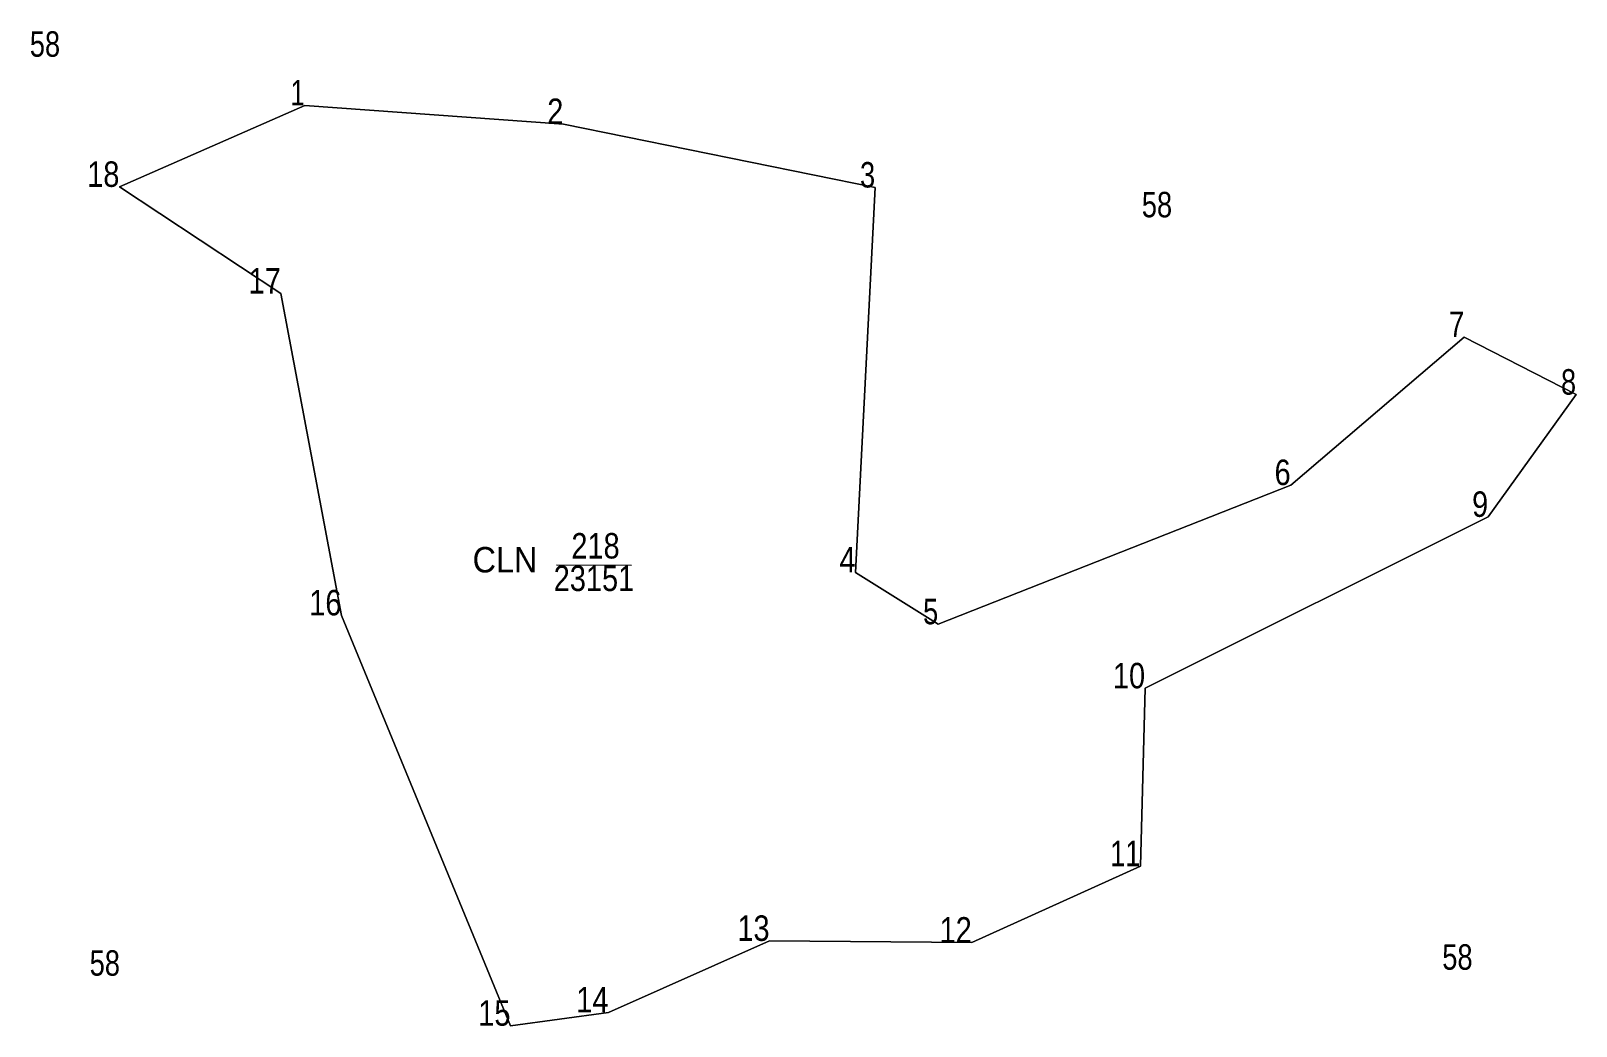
# Model space of a CAD drawing. Header units: metres. Extents: x 552190 to 555381, y 1816982 to 1819497.
# Drawn here: x 555077.9 to 555381.3, y 1817308.6 to 1817504 of the extents above; entities that cross this region are included whole.
import ezdxf
from ezdxf.enums import TextEntityAlignment as Align

# ---------------------------------------------------------------- set-up
doc = ezdxf.new("R2010")
doc.units = ezdxf.units.M
doc.header["$LTSCALE"] = 4.4
doc.linetypes.add('SHORT_DASHED', pattern=[2.7, 1.5, -1.2])
for name, color, linetype, lineweight in [('1', 7, 'SHORT_DASHED', 13), ('10', 7, 'Continuous', 13), ('63', 7, 'Continuous', 13)]:
    doc.layers.add(name, color=color, linetype=linetype, lineweight=lineweight)

msp = doc.modelspace()

# ---------------------------------------------------------------- texts
at = {"layer": '1'}
for s, width, p in [('218', 0.85, (555188.755, 1817400.37)), ('CLN', 0.95, (555170.975, 1817397.63)), ('23151', 0.85, (555188.45, 1817393.98))]:
    msp.add_text(s, height=5, dxfattribs=dict(at, width=width)).set_placement(p, align=Align.CENTER)
at = {"layer": '63', "width": 0.8}
for p in [(555080.66, 1817498.89), (555298.99, 1817467.36), (555092.41, 1817318.45), (555357.98, 1817319.63)]:
    msp.add_text('58', height=5, dxfattribs=at).set_placement(p, align=Align.CENTER)
at = {"layer": '63'}
for s, width, p in [(' 1', 0.75, (555131.66, 1817489.34)), (' 2', 0.85, (555182.44, 1817485.68)), (' 18', 0.85, (555095.28, 1817473.34)), (' 3', 0.8, (555243.66, 1817473.21)), (' 17', 0.85, (555126.96, 1817452.39)), (' 7', 0.8, (555359.32, 1817443.86)), (' 8', 0.8, (555381.28, 1817432.55)), (' 6', 0.85, (555325.24, 1817414.79)), (' 9', 0.85, (555364.02, 1817408.55)), (' 4', 0.85, (555239.81, 1817397.65)), (' 16', 0.85, (555138.87, 1817389.2)), (' 5', 0.8, (555256.04, 1817387.46)), (' 10', 0.85, (555296.66, 1817374.88)), (' 11', 0.8, (555295.74, 1817339.96)), (' 13', 0.85, (555222.93, 1817325.29)), (' 12', 0.85, (555262.63, 1817324.95)), (' 14', 0.85, (555191.3, 1817311.25)), (' 15', 0.85, (555172.06, 1817308.63))]:
    msp.add_text(s, height=5, dxfattribs=dict(at, width=width)).set_placement(p, align=Align.RIGHT)

# ---------------------------------------------------------------- linework, layer by layer
at = {"layer": '1', "linetype": 'Continuous'}
msp.add_lwpolyline([(555131.66, 1817489.34), (555182.44, 1817485.68), (555243.66, 1817473.21), (555239.81, 1817397.65), (555256.04, 1817387.46), (555325.24, 1817414.79), (555359.32, 1817443.86), (555381.28, 1817432.55), (555364.02, 1817408.55), (555296.66, 1817374.88), (555295.74, 1817339.96), (555262.63, 1817324.95), (555222.93, 1817325.29), (555191.3, 1817311.25), (555172.06, 1817308.63), (555138.87, 1817389.2), (555126.96, 1817452.39), (555095.28, 1817473.34)], close=True, dxfattribs=at)
at = {"layer": '10'}
msp.add_lwpolyline([(555126.96, 1817452.39), (555138.87, 1817389.2), (555172.06, 1817308.63), (555191.3, 1817311.25), (555222.93, 1817325.29), (555262.63, 1817324.95), (555295.74, 1817339.96), (555296.66, 1817374.88), (555364.02, 1817408.55), (555381.28, 1817432.55), (555359.32, 1817443.86), (555325.24, 1817414.79), (555256.04, 1817387.46), (555239.81, 1817397.65), (555243.66, 1817473.21), (555182.44, 1817485.68), (555131.66, 1817489.34), (555095.28, 1817473.34)], close=True, dxfattribs=at)
at = {"layer": '63'}
msp.add_line((555181.12, 1817399.13), (555195.85, 1817399.03), dxfattribs=at)

msp.set_redraw_order([(e.dxf.handle, doc.entitydb.next_handle()) for e in msp.query("TEXT MTEXT ATTDEF DIMENSION ARC_DIMENSION")])  # texts and dimensions are drawn at this point

doc.saveas('drawing.dxf')
